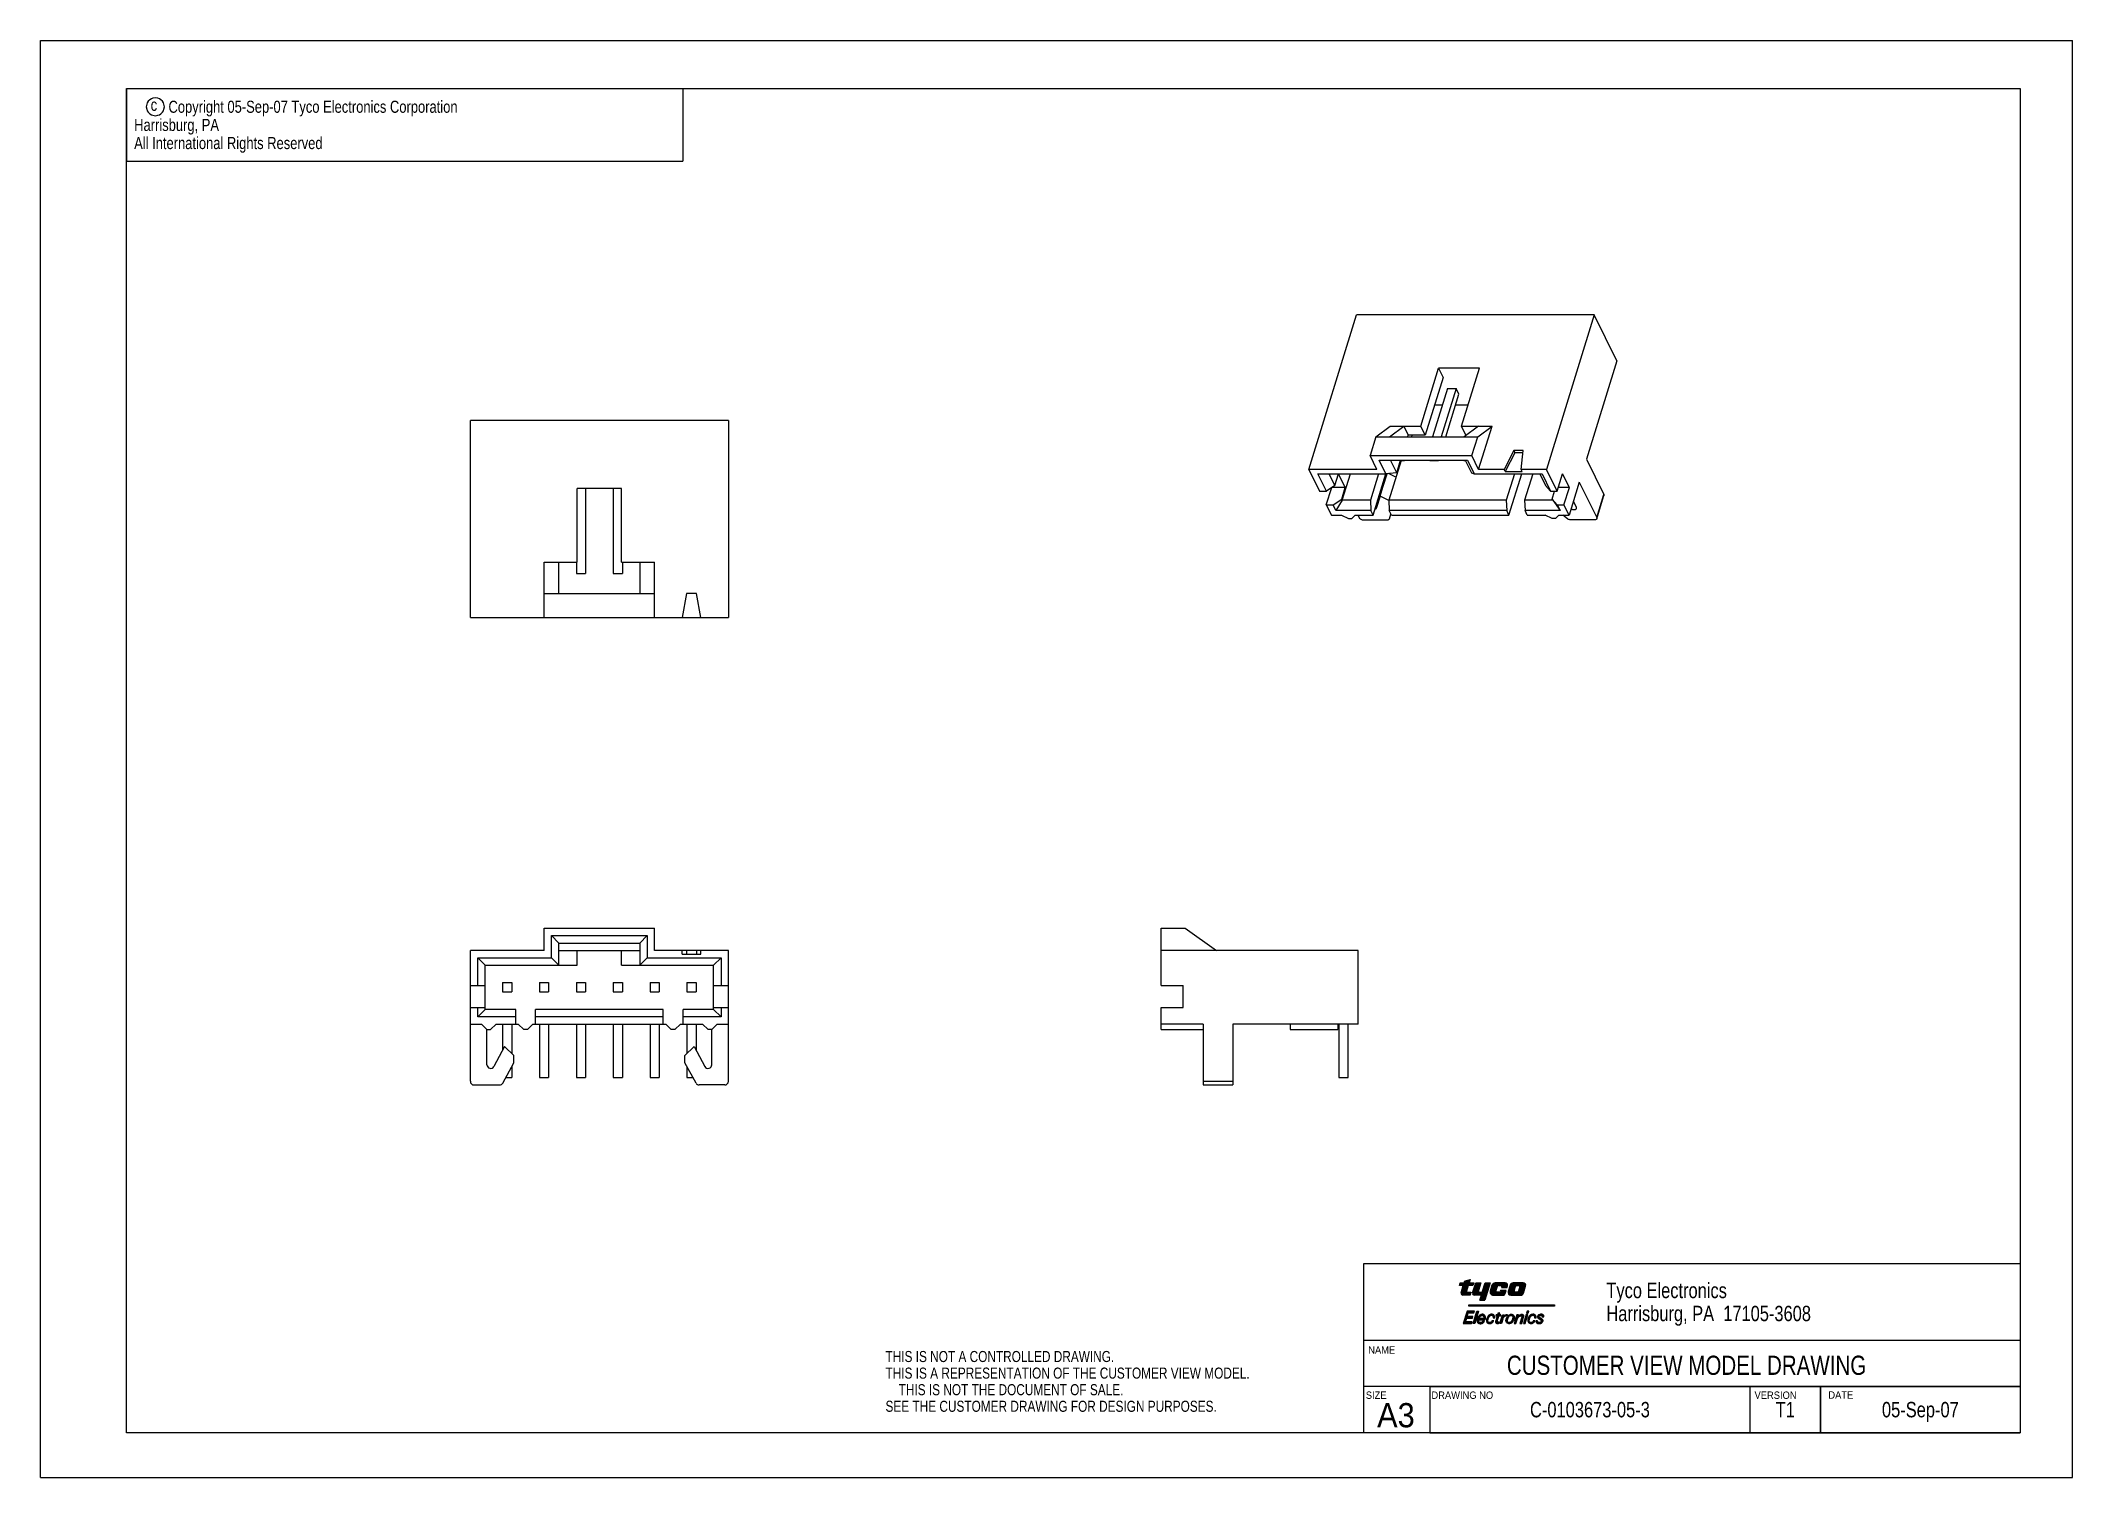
# Model space of a CAD drawing. Extents: x 0 to 420, y 0 to 297.
import ezdxf
from ezdxf.enums import TextEntityAlignment as Align

# ---------------------------------------------------------------- set-up
doc = ezdxf.new("R2010")
doc.units = 0
doc.header["$LTSCALE"] = 23.1
doc.layers.get('0').update_dxf_attribs({"linetype": 'CONTINUOUS'})
doc.layers.add('DRAFT_ENTITY', color=7, linetype='CONTINUOUS')
doc.styles.get("Standard").update_dxf_attribs({"font": 'txt', "width": 0.95})

msp = doc.modelspace()

# ---------------------------------------------------------------- texts
at = {"color": 2, "linetype": 'CONTINUOUS'}
for s, height, width, p in [('c', 2.5, 0.8, (22.75, 282.48)), ('Copyright 05-Sep-07 Tyco Electronics Corporation', 2.5, 0.8, (26.43, 282.08)), ('  All International Rights Reserved', 2.5, 0.8, (17.85, 274.58)), ('  Harrisburg, PA', 2.5, 0.8, (17.85, 278.33)), ('Tyco Electronics', 3.175, 0.8, (323.67, 37.05)), ('Harrisburg, PA  17105-3608', 3.175, 0.8, (323.67, 32.29)), ('THIS IS NOT A CONTROLLED DRAWING.', 2.286, 0.8, (174.65, 23.84)), ('NAME', 1.52, 0.95, (274.44, 25.57)), ('THIS IS A REPRESENTATION OF THE CUSTOMER VIEW MODEL.', 2.286, 0.8, (174.65, 20.41)), ('    THIS IS NOT THE DOCUMENT OF SALE.', 2.286, 0.8, (174.65, 16.98)), ('SIZE', 1.52, 0.95, (273.94, 16.23)), ('DRAWING NO', 1.52, 0.95, (287.51, 16.23)), ('VERSION', 1.52, 0.95, (354.3, 16.23)), ('DATE', 1.52, 0.95, (369.56, 16.27)), ('SEE THE CUSTOMER DRAWING FOR DESIGN PURPOSES.', 2.286, 0.8, (174.65, 13.55)), ('A3', 5, 0.95, (276.28, 10.35))]:
    msp.add_text(s, height=height, dxfattribs=dict(at, width=width)).set_placement(p)
at = {"color": 2, "linetype": 'CONTINUOUS', "width": 0.8}
for s, height, p in [('CUSTOMER VIEW MODEL DRAWING', 3.968, (340.25, 21.19)), ('C-0103673-05-3', 3.18, (320.27, 12.41)), ('T1', 3.18, (360.65, 12.41)), ('05-Sep-07', 3.18, (388.58, 12.41))]:
    msp.add_text(s, height=height, dxfattribs=at).set_placement(p, align=Align.CENTER)

# ---------------------------------------------------------------- blocks, each defined once
blk = doc.blocks.new('TYCO_ELECT_LOGO_BL0', base_point=(303.14, 36.35))
at = {"color": 2, "linetype": 'CONTINUOUS'}
for p, q in [((293.31, 39.65), (293.48, 40.2)), ((294.1, 39.64), (293.31, 39.65)), ((293.48, 40.2), (294.27, 40.2)), ((293.65, 38.17), (294.1, 39.64)), ((294.27, 40.2), (294.41, 40.65)), ((294.41, 40.65), (295.53, 40.93)), ((295.13, 39.65), (294.78, 38.49)), ((294.95, 38.26), (295.63, 38.26)), ((296.09, 39.65), (295.13, 39.65)), ((295.53, 40.93), (295.31, 40.2)), ((295.31, 40.2), (296.26, 40.2)), ((295.66, 38.26), (295.48, 37.66)), ((296.03, 38.13), (296.67, 40.2)), ((296.26, 40.2), (296.09, 39.65)), ((296.67, 40.2), (297.71, 40.2)), ((297.71, 40.2), (297.23, 38.65)), ((297.51, 38.26), (298.01, 38.26)), ((298.01, 38.26), (298.6, 40.2)), ((299.62, 40.2), (298.53, 36.64)), ((298.6, 40.2), (299.62, 40.2)), ((300.02, 39.7), (299.65, 38.51)), ((302.75, 40.2), (300.69, 40.2)), ((300.85, 38.51), (301.11, 39.35)), ((301.55, 38.26), (301.03, 38.26)), ((301.5, 39.65), (301.84, 39.65)), ((301.81, 38.64), (301.73, 38.4)), ((302.95, 38.64), (301.81, 38.64)), ((302.03, 39.39), (301.99, 39.24)), ((301.99, 39.24), (303.14, 39.24)), ((302.77, 38.02), (302.95, 38.64)), ((303.14, 39.24), (303.23, 39.55)), ((303.78, 39.75), (303.37, 38.42)), ((306.47, 40.2), (304.4, 40.2)), ((304.61, 38.54), (304.88, 39.43)), ((305.21, 38.26), (304.74, 38.26)), ((305.17, 39.65), (305.64, 39.65)), ((305.8, 39.43), (305.51, 38.48)), ((306.54, 38.09), (306.97, 39.53)), ((295.48, 37.66), (294.03, 37.66)), ((294.88, 34.36), (294.1, 31.82)), ((296.4, 34.36), (294.88, 34.36)), ((294.89, 33.26), (295.13, 34.02)), ((295.13, 34.02), (296.3, 34.02)), ((295.27, 35.37), (295.27, 35.64)), ((295.27, 35.64), (312.97, 35.64)), ((312.97, 35.37), (295.27, 35.37)), ((296.11, 31.82), (296.88, 34.35)), ((296.3, 34.02), (296.4, 34.36)), ((297.83, 37.66), (296.38, 37.66)), ((297.23, 34.36), (296.46, 31.82)), ((296.88, 34.35), (297.23, 34.36)), ((297.51, 36.64), (297.83, 37.66)), ((297.51, 36.64), (298.53, 36.64)), ((300.28, 37.66), (302.28, 37.66)), ((300.86, 33.6), (300.79, 33.36)), ((301.16, 33.6), (300.86, 33.6)), ((301.26, 33.92), (301.16, 33.6)), ((301.66, 34.04), (301.26, 33.92)), ((301.53, 33.6), (301.66, 34.04)), ((301.85, 33.6), (301.53, 33.6)), ((301.63, 31.82), (302.18, 33.6)), ((301.78, 33.36), (301.85, 33.6)), ((302.18, 33.6), (302.53, 33.6)), ((302.53, 33.6), (302.43, 33.29)), ((303.17, 33.67), (303.09, 33.38)), ((303.93, 37.66), (305.95, 37.66)), ((305.17, 33.6), (304.63, 31.82)), ((305.52, 33.6), (305.17, 33.6)), ((305.43, 33.29), (305.52, 33.6)), ((307.08, 33.66), (306.52, 31.82)), ((306.87, 31.82), (307.43, 33.66)), ((307.43, 33.66), (307.08, 33.66)), ((307.29, 34.36), (307.19, 34.03)), ((307.19, 34.03), (307.54, 34.03)), ((307.64, 34.36), (307.29, 34.36)), ((307.54, 34.03), (307.64, 34.36)), ((312.97, 35.64), (312.97, 35.37)), ((294.1, 31.82), (295.81, 31.82)), ((294.55, 32.15), (294.79, 32.92)), ((295.91, 32.15), (294.55, 32.15)), ((294.79, 32.92), (295.97, 32.92)), ((296.07, 33.26), (294.89, 33.26)), ((295.81, 31.82), (295.91, 32.15)), ((295.97, 32.92), (296.07, 33.26)), ((296.46, 31.82), (296.11, 31.82)), ((297.31, 32.55), (298.56, 32.55)), ((298.28, 32.85), (297.42, 32.85)), ((298.48, 32.32), (298.11, 32.32)), ((300.38, 32.33), (300.02, 32.33)), ((300.26, 32.96), (300.6, 32.96)), ((300.79, 32.38), (300.76, 32.29)), ((300.79, 33.36), (301.09, 33.36)), ((301.09, 33.36), (300.79, 32.38)), ((301.11, 32.24), (301.46, 33.36)), ((301.44, 31.85), (301.53, 32.13)), ((301.46, 33.36), (301.78, 33.36)), ((301.98, 31.82), (301.63, 31.82)), ((302.26, 32.73), (301.98, 31.82)), ((304.63, 31.82), (304.98, 31.82)), ((304.98, 31.82), (305.28, 32.81)), ((306.2, 33.12), (305.81, 31.82)), ((305.81, 31.82), (306.16, 31.82)), ((306.16, 31.82), (306.55, 33.1)), ((306.52, 31.82), (306.87, 31.82)), ((308.93, 32.33), (308.57, 32.33)), ((308.8, 32.96), (309.14, 32.96)), ((309.45, 32.33), (309.13, 32.33)), ((310.43, 33.2), (310.77, 33.2))]:
    blk.add_line(p, q, dxfattribs=at)
for centre, radius, start, end in [((294.03, 38.06), 0.393, 163, 270), ((294.95, 38.44), 0.176, 162.9999, 270), ((296.38, 38.02), 0.36, 162.9999, 270), ((297.51, 38.56), 0.297, 163.0001, 270.0152), ((300.28, 38.32), 0.657, 162.9997, 270), ((300.69, 39.49), 0.709, 90, 162.9997), ((301.03, 38.45), 0.189, 163, 270), ((301.5, 39.23), 0.412, 90, 163), ((301.55, 38.45), 0.189, 270, 342.9997), ((301.84, 39.45), 0.199, 343.0004, 90), ((302.28, 38.17), 0.508, 270, 343), ((302.75, 39.7), 0.502, 343.0001, 90), ((303.93, 38.25), 0.585, 162.9999, 270), ((304.4, 39.56), 0.646, 90, 162.9999), ((304.81, 38.47), 0.215, 163, 265.1213), ((305.17, 39.34), 0.303, 90, 163), ((305.21, 38.57), 0.309, 270, 342.9999), ((305.64, 39.48), 0.166, 342.9999, 90), ((305.95, 38.27), 0.608, 270, 343.0002), ((306.47, 39.68), 0.524, 343.0001, 90)]:
    blk.add_arc(centre, radius, start, end, dxfattribs=at)
for points, knots in [([(298.56, 32.55), (298.59, 32.59), (298.64, 32.69), (298.69, 32.9), (298.71, 33.17), (298.6, 33.43), (298.41, 33.62), (298.2, 33.72), (297.96, 33.72), (297.73, 33.68), (297.5, 33.54), (297.29, 33.34), (297.11, 33.08), (297.01, 32.8), (296.95, 32.53), (296.93, 32.26), (297, 32.03), (297.19, 31.86), (297.43, 31.76), (297.71, 31.76), (297.99, 31.81), (298.24, 31.95), (298.39, 32.14), (298.45, 32.26), (298.48, 32.32)], [0, 0, 0, 0, 0.023707, 0.061471, 0.113934, 0.167566, 0.206255, 0.255646, 0.290437, 0.33213, 0.378066, 0.438138, 0.487191, 0.543648, 0.597868, 0.638322, 0.683864, 0.721891, 0.772561, 0.822799, 0.868862, 0.92675, 0.967019, 1, 1, 1, 1]), ([(300.6, 32.96), (300.61, 33.03), (300.61, 33.21), (300.5, 33.47), (300.25, 33.7), (299.93, 33.76), (299.61, 33.69), (299.35, 33.52), (299.14, 33.28), (298.98, 33.01), (298.89, 32.72), (298.84, 32.41), (298.91, 32.15), (299.06, 31.94), (299.27, 31.79), (299.56, 31.76), (299.82, 31.81), (300.03, 31.94), (300.22, 32.09), (300.32, 32.22), (300.37, 32.31)], [0, 0, 0, 0, 0.039448, 0.103756, 0.163554, 0.232, 0.287763, 0.352943, 0.41225, 0.472441, 0.534907, 0.596009, 0.65155, 0.690162, 0.747585, 0.80079, 0.856554, 0.90313, 0.943689, 1, 1, 1, 1]), ([(302.43, 33.29), (302.46, 33.32), (302.54, 33.39), (302.7, 33.52), (302.91, 33.63), (303.08, 33.67), (303.17, 33.67)], [0, 0, 0, 0, 0.166475, 0.387864, 0.69091, 1, 1, 1, 1]), ([(303.75, 33.69), (303.65, 33.66), (303.47, 33.55), (303.24, 33.34), (303.07, 33.08), (302.96, 32.79), (302.91, 32.52), (302.91, 32.29), (302.98, 32.11), (303.08, 31.96), (303.26, 31.82), (303.49, 31.75), (303.77, 31.76), (304.02, 31.89), (304.26, 32.06), (304.41, 32.27), (304.53, 32.5), (304.6, 32.71), (304.66, 32.96), (304.65, 33.21), (304.55, 33.44), (304.37, 33.63), (304.18, 33.7), (303.96, 33.74), (303.84, 33.73), (303.75, 33.69)], [0, 0, 0, 0, 0.053704, 0.108758, 0.161129, 0.213633, 0.265483, 0.303952, 0.332652, 0.366599, 0.397004, 0.443807, 0.489693, 0.540009, 0.589312, 0.638815, 0.675146, 0.722363, 0.756421, 0.804371, 0.850862, 0.886404, 0.935397, 0.954039, 1, 1, 1, 1]), ([(306.55, 33.1), (306.55, 33.17), (306.62, 33.34), (306.58, 33.49), (306.5, 33.59), (306.3, 33.69), (306.02, 33.67), (305.78, 33.57), (305.59, 33.44), (305.48, 33.33), (305.43, 33.29)], [0, 0, 0, 0, 0.18884, 0.230818, 0.275213, 0.412423, 0.601453, 0.738485, 0.877247, 1, 1, 1, 1]), ([(309.14, 32.96), (309.15, 33.03), (309.15, 33.15), (309.11, 33.32), (309.01, 33.51), (308.86, 33.65), (308.59, 33.75), (308.28, 33.74), (308, 33.59), (307.79, 33.42), (307.65, 33.22), (307.53, 32.99), (307.44, 32.74), (307.39, 32.44), (307.45, 32.14), (307.64, 31.9), (307.9, 31.78), (308.18, 31.76), (308.45, 31.85), (308.71, 32.04), (308.85, 32.21), (308.92, 32.31)], [0, 0, 0, 0, 0.039479, 0.071296, 0.10436, 0.164204, 0.188207, 0.27392, 0.332407, 0.375774, 0.432128, 0.478514, 0.528249, 0.58885, 0.652897, 0.703782, 0.765247, 0.812819, 0.870061, 0.92839, 1, 1, 1, 1]), ([(310.77, 33.2), (310.77, 33.24), (310.77, 33.31), (310.74, 33.43), (310.67, 33.57), (310.5, 33.69), (310.27, 33.73), (310.01, 33.73), (309.76, 33.65), (309.55, 33.52), (309.43, 33.31), (309.44, 33.1), (309.51, 32.88), (309.72, 32.76), (309.92, 32.65), (310.16, 32.55), (310.26, 32.31), (310.15, 32.09), (309.95, 32.02), (309.74, 32.01), (309.55, 32.06), (309.46, 32.2), (309.45, 32.28), (309.45, 32.33)], [0, 0, 0, 0, 0.027697, 0.04953, 0.082435, 0.139346, 0.186871, 0.246899, 0.315641, 0.36781, 0.424232, 0.47206, 0.517577, 0.574363, 0.635976, 0.685967, 0.748896, 0.793687, 0.844373, 0.890402, 0.940679, 0.969368, 1, 1, 1, 1]), ([(298.11, 32.32), (298.09, 32.26), (298.01, 32.15), (297.85, 32.04), (297.67, 31.99), (297.51, 31.99), (297.37, 32.04), (297.29, 32.18), (297.25, 32.35), (297.28, 32.49), (297.31, 32.55)], [0, 0, 0, 0, 0.134493, 0.283866, 0.414029, 0.522971, 0.622539, 0.714657, 0.850377, 1, 1, 1, 1]), ([(297.4, 32.85), (297.42, 32.89), (297.44, 32.97), (297.48, 33.08), (297.54, 33.17), (297.61, 33.27), (297.7, 33.37), (297.84, 33.44), (297.99, 33.47), (298.19, 33.45), (298.31, 33.25), (298.33, 33.07), (298.31, 32.94), (298.29, 32.87), (298.29, 32.85)], [0, 0, 0, 0, 0.073347, 0.149806, 0.208141, 0.258321, 0.363587, 0.438596, 0.53146, 0.630317, 0.769487, 0.88189, 0.948068, 1, 1, 1, 1]), ([(300.01, 32.31), (299.96, 32.22), (299.82, 32.07), (299.52, 31.96), (299.17, 32.1), (299.16, 32.48), (299.27, 32.82), (299.4, 33.21), (299.72, 33.52), (300.18, 33.52), (300.28, 33.19), (300.26, 33.01), (300.26, 32.96)], [0, 0, 0, 0, 0.091149, 0.174172, 0.27457, 0.373127, 0.473781, 0.60495, 0.736551, 0.848957, 0.945528, 1, 1, 1, 1]), ([(300.76, 32.29), (300.76, 32.24), (300.75, 32.13), (300.77, 31.98), (300.87, 31.87), (301.02, 31.83), (301.17, 31.81), (301.31, 31.82), (301.4, 31.84), (301.44, 31.85)], [0, 0, 0, 0, 0.154734, 0.31478, 0.424604, 0.581586, 0.740835, 0.877972, 1, 1, 1, 1]), ([(301.53, 32.13), (301.47, 32.09), (301.36, 32.05), (301.22, 32.06), (301.13, 32.11), (301.1, 32.18), (301.11, 32.22), (301.11, 32.24)], [0, 0, 0, 0, 0.37922, 0.59536, 0.807018, 0.879654, 1, 1, 1, 1]), ([(303.09, 33.38), (303.08, 33.38), (303.04, 33.39), (302.95, 33.37), (302.82, 33.35), (302.68, 33.3), (302.55, 33.22), (302.43, 33.09), (302.33, 32.93), (302.28, 32.8), (302.26, 32.73)], [0, 0, 0, 0, 0.022383, 0.100624, 0.241446, 0.35091, 0.502162, 0.645991, 0.811899, 1, 1, 1, 1]), ([(304.06, 33.49), (304.02, 33.49), (303.91, 33.49), (303.69, 33.44), (303.51, 33.25), (303.41, 33.06), (303.34, 32.87), (303.28, 32.69), (303.22, 32.45), (303.22, 32.25), (303.3, 32.05), (303.54, 31.96), (303.75, 32.02), (303.91, 32.11), (304.04, 32.24), (304.13, 32.41), (304.22, 32.62), (304.29, 32.84), (304.32, 33.05), (304.31, 33.22), (304.27, 33.36), (304.18, 33.45), (304.1, 33.48), (304.06, 33.49)], [0, 0, 0, 0, 0.031176, 0.079611, 0.157867, 0.214047, 0.236798, 0.303788, 0.357643, 0.410637, 0.449311, 0.512784, 0.571695, 0.609025, 0.648453, 0.70204, 0.749626, 0.818086, 0.864698, 0.90941, 0.940911, 0.969608, 1, 1, 1, 1]), ([(305.28, 32.81), (305.3, 32.85), (305.34, 32.93), (305.42, 33.07), (305.54, 33.22), (305.74, 33.33), (305.92, 33.37), (306.09, 33.4), (306.23, 33.29), (306.23, 33.17), (306.2, 33.12)], [0, 0, 0, 0, 0.097561, 0.196541, 0.353551, 0.523107, 0.657127, 0.774524, 0.880621, 1, 1, 1, 1]), ([(308.56, 32.31), (308.51, 32.21), (308.37, 32.07), (308.1, 31.98), (307.84, 32.02), (307.71, 32.26), (307.73, 32.53), (307.8, 32.77), (307.88, 32.99), (307.98, 33.22), (308.17, 33.43), (308.42, 33.51), (308.61, 33.49), (308.76, 33.41), (308.83, 33.21), (308.81, 33.04), (308.8, 32.96)], [0, 0, 0, 0, 0.090232, 0.172419, 0.241027, 0.306871, 0.392211, 0.47198, 0.535302, 0.602044, 0.694051, 0.776136, 0.820435, 0.868083, 0.914833, 1, 1, 1, 1]), ([(309.13, 32.33), (309.12, 32.29), (309.13, 32.19), (309.17, 32.08), (309.22, 31.94), (309.35, 31.85), (309.53, 31.77), (309.75, 31.77), (309.99, 31.79), (310.23, 31.87), (310.44, 32.02), (310.55, 32.23), (310.6, 32.46), (310.49, 32.64), (310.35, 32.8), (310.17, 32.89), (309.97, 32.98), (309.77, 33.05), (309.74, 33.22), (309.76, 33.35), (309.89, 33.47), (310.06, 33.49), (310.22, 33.5), (310.35, 33.47), (310.42, 33.38), (310.43, 33.29), (310.42, 33.24), (310.43, 33.2)], [0, 0, 0, 0, 0.027067, 0.065098, 0.082589, 0.127786, 0.167618, 0.219554, 0.270026, 0.336211, 0.389046, 0.447231, 0.491824, 0.543467, 0.582185, 0.637461, 0.685175, 0.736189, 0.764605, 0.793729, 0.82729, 0.875362, 0.902359, 0.941823, 0.961544, 0.975751, 1, 1, 1, 1])]:
    blk.add_open_spline(points, degree=3, knots=knots, dxfattribs=at)
for points in [[(296.26, 40.2), (293.31, 39.65), (295.31, 40.2)], [(295.31, 40.2), (293.31, 39.65), (294.27, 40.2)], [(293.31, 39.65), (293.48, 40.2), (294.27, 40.2)], [(293.31, 39.65), (296.26, 40.2), (295.13, 39.65)], [(294.1, 39.64), (293.31, 39.65), (295.13, 39.65)], [(293.65, 38.17), (295.63, 38.26), (293.64, 37.99)], [(293.64, 37.99), (295.63, 38.26), (293.71, 37.82)], [(293.65, 38.17), (294.1, 39.64), (294.78, 38.49)], [(294.78, 38.38), (293.65, 38.17), (294.78, 38.49)], [(294.85, 38.3), (293.65, 38.17), (294.78, 38.38)], [(294.95, 38.26), (293.65, 38.17), (294.85, 38.3)], [(295.63, 38.26), (293.65, 38.17), (294.95, 38.26)], [(293.71, 37.82), (295.63, 38.26), (293.85, 37.7)], [(293.85, 37.7), (295.63, 38.26), (294.03, 37.66)], [(295.63, 38.26), (295.48, 37.66), (294.03, 37.66)], [(295.13, 39.65), (294.78, 38.49), (294.1, 39.64)], [(294.41, 40.65), (295.53, 40.93), (294.27, 40.2)], [(295.53, 40.93), (295.31, 40.2), (294.27, 40.2)], [(296.26, 40.2), (296.09, 39.65), (295.13, 39.65)], [(296.03, 38.13), (298.01, 38.26), (296.02, 37.96)], [(296.02, 37.96), (298.01, 38.26), (296.09, 37.81)], [(297.23, 38.65), (296.03, 38.13), (297.71, 40.2)], [(296.03, 38.13), (296.67, 40.2), (297.71, 40.2)], [(297.23, 38.47), (296.03, 38.13), (297.23, 38.65)], [(297.34, 38.32), (296.03, 38.13), (297.23, 38.47)], [(297.51, 38.26), (296.03, 38.13), (297.34, 38.32)], [(297.51, 38.26), (298.01, 38.26), (296.03, 38.13)], [(296.09, 37.81), (298.01, 38.26), (296.21, 37.7)], [(296.21, 37.7), (298.01, 38.26), (296.38, 37.66)], [(296.38, 37.66), (298.01, 38.26), (297.83, 37.66)], [(297.83, 37.66), (299.62, 40.2), (297.51, 36.64)], [(299.62, 40.2), (298.53, 36.64), (297.51, 36.64)], [(298.01, 38.26), (299.62, 40.2), (297.83, 37.66)], [(298.01, 38.26), (298.6, 40.2), (299.62, 40.2)], [(300.85, 38.39), (299.63, 38.27), (300.85, 38.51)], [(299.63, 38.27), (299.65, 38.51), (300.85, 38.51)], [(300.92, 38.3), (299.63, 38.27), (300.85, 38.39)], [(300.92, 38.3), (301.03, 38.26), (299.63, 38.27)], [(299.69, 38.03), (299.63, 38.27), (301.03, 38.26)], [(299.65, 38.51), (300.02, 39.7), (301.33, 39.61)], [(301.19, 39.51), (299.65, 38.51), (301.33, 39.61)], [(301.11, 39.35), (299.65, 38.51), (301.19, 39.51)], [(301.11, 39.35), (300.85, 38.51), (299.65, 38.51)], [(301.55, 38.26), (299.69, 38.03), (301.03, 38.26)], [(299.69, 38.03), (301.55, 38.26), (302.77, 38.02)], [(299.83, 37.84), (299.69, 38.03), (302.77, 38.02)], [(302.77, 38.02), (302.66, 37.84), (299.83, 37.84)], [(300.04, 37.71), (299.83, 37.84), (302.66, 37.84)], [(300.02, 39.7), (300.12, 39.9), (303.25, 39.79)], [(300.02, 39.7), (303.25, 39.79), (301.5, 39.65)], [(301.5, 39.65), (301.33, 39.61), (300.02, 39.7)], [(302.66, 37.84), (302.49, 37.71), (300.04, 37.71)], [(300.12, 39.9), (300.27, 40.06), (303.16, 40)], [(303.16, 40), (303.25, 39.79), (300.12, 39.9)], [(300.27, 40.06), (300.47, 40.17), (302.98, 40.15)], [(302.98, 40.15), (303.16, 40), (300.27, 40.06)], [(300.47, 40.17), (300.69, 40.2), (302.75, 40.2)], [(302.75, 40.2), (302.98, 40.15), (300.47, 40.17)], [(301.5, 39.65), (303.25, 39.79), (301.84, 39.65)], [(301.55, 38.26), (301.63, 38.28), (302.77, 38.02)], [(301.69, 38.33), (302.95, 38.64), (301.63, 38.28)], [(302.95, 38.64), (302.77, 38.02), (301.63, 38.28)], [(301.73, 38.4), (302.95, 38.64), (301.69, 38.33)], [(301.73, 38.4), (301.81, 38.64), (302.95, 38.64)], [(301.84, 39.65), (303.25, 39.79), (301.96, 39.61)], [(303.25, 39.79), (303.23, 39.55), (301.96, 39.61)], [(302.03, 39.51), (301.96, 39.61), (303.23, 39.55)], [(302.03, 39.39), (303.23, 39.55), (301.99, 39.24)], [(303.23, 39.55), (303.14, 39.24), (301.99, 39.24)], [(302.03, 39.51), (303.23, 39.55), (302.03, 39.39)], [(303.35, 38.2), (303.37, 38.42), (304.61, 38.41)], [(304.68, 38.31), (303.35, 38.2), (304.61, 38.41)], [(304.74, 38.26), (303.35, 38.2), (304.68, 38.31)], [(305.21, 38.26), (303.35, 38.2), (304.74, 38.26)], [(303.35, 38.2), (305.21, 38.26), (306.54, 38.09)], [(303.41, 37.99), (303.35, 38.2), (306.54, 38.09)], [(303.37, 38.42), (303.78, 39.75), (305.05, 39.62)], [(304.94, 39.54), (303.37, 38.42), (305.05, 39.62)], [(304.88, 39.43), (303.37, 38.42), (304.94, 39.54)], [(304.61, 38.54), (303.37, 38.42), (304.88, 39.43)], [(304.61, 38.54), (304.61, 38.41), (303.37, 38.42)], [(306.54, 38.09), (306.41, 37.87), (303.41, 37.99)], [(303.54, 37.82), (303.41, 37.99), (306.41, 37.87)], [(306.41, 37.87), (306.21, 37.72), (303.54, 37.82)], [(303.72, 37.7), (303.54, 37.82), (306.21, 37.72)], [(303.78, 39.75), (303.91, 39.98), (306.99, 39.77)], [(303.78, 39.75), (306.99, 39.77), (305.17, 39.65)], [(305.17, 39.65), (305.05, 39.62), (303.78, 39.75)], [(303.91, 39.98), (304.13, 40.15), (306.89, 39.99)], [(306.89, 39.99), (306.99, 39.77), (303.91, 39.98)], [(306.71, 40.15), (304.13, 40.15), (306.47, 40.2)], [(304.13, 40.15), (304.4, 40.2), (306.47, 40.2)], [(306.71, 40.15), (306.89, 39.99), (304.13, 40.15)], [(305.17, 39.65), (306.99, 39.77), (305.64, 39.65)], [(305.21, 38.26), (305.34, 38.29), (306.54, 38.09)], [(305.34, 38.29), (305.44, 38.37), (306.54, 38.09)], [(305.51, 38.48), (306.97, 39.53), (305.44, 38.37)], [(306.97, 39.53), (306.54, 38.09), (305.44, 38.37)], [(305.8, 39.43), (306.97, 39.53), (305.51, 38.48)], [(305.64, 39.65), (306.99, 39.77), (305.73, 39.61)], [(305.73, 39.61), (306.99, 39.77), (305.79, 39.53)], [(306.99, 39.77), (306.97, 39.53), (305.79, 39.53)], [(305.8, 39.43), (305.79, 39.53), (306.97, 39.53)], [(294.1, 31.82), (294.88, 34.36), (295.13, 34.02)], [(294.89, 33.26), (294.1, 31.82), (295.13, 34.02)], [(296.4, 34.36), (295.13, 34.02), (294.88, 34.36)], [(296.4, 34.36), (296.3, 34.02), (295.13, 34.02)], [(312.97, 35.37), (295.27, 35.37), (312.97, 35.64)], [(295.27, 35.37), (295.27, 35.64), (312.97, 35.64)], [(296.88, 34.35), (297.23, 34.36), (296.11, 31.82)], [(297.23, 34.36), (296.46, 31.82), (296.11, 31.82)], [(297.59, 33.59), (297.82, 33.69), (298.32, 33.66)], [(298.32, 33.66), (298.52, 33.51), (297.59, 33.59)], [(298.07, 33.72), (298.32, 33.66), (297.82, 33.69)], [(299.43, 33.56), (299.68, 33.69), (300.23, 33.67)], [(299.43, 33.56), (300.23, 33.67), (299.99, 33.5)], [(299.96, 33.74), (300.23, 33.67), (299.68, 33.69)], [(300.23, 33.67), (300.45, 33.5), (299.99, 33.5)], [(300.28, 37.66), (300.04, 37.71), (302.49, 37.71)], [(302.49, 37.71), (302.28, 37.66), (300.28, 37.66)], [(301.85, 33.6), (300.79, 33.36), (301.53, 33.6)], [(301.53, 33.6), (300.79, 33.36), (301.16, 33.6)], [(300.79, 33.36), (300.86, 33.6), (301.16, 33.6)], [(300.79, 33.36), (301.85, 33.6), (301.09, 33.36)], [(301.85, 33.6), (301.78, 33.36), (301.09, 33.36)], [(301.26, 33.92), (301.66, 34.04), (301.16, 33.6)], [(301.66, 34.04), (301.53, 33.6), (301.16, 33.6)], [(302.43, 33.29), (301.63, 31.82), (302.53, 33.6)], [(301.63, 31.82), (302.18, 33.6), (302.53, 33.6)], [(302.77, 33.55), (303.17, 33.67), (302.59, 33.43)], [(303.17, 33.67), (303.09, 33.38), (302.59, 33.43)], [(302.96, 33.63), (303.17, 33.67), (302.77, 33.55)], [(303.53, 33.58), (303.75, 33.69), (304.24, 33.67)], [(304.24, 33.67), (304.45, 33.54), (303.53, 33.58)], [(303.72, 37.7), (306.21, 37.72), (303.93, 37.66)], [(304, 33.73), (304.24, 33.67), (303.75, 33.69)], [(306.21, 37.72), (305.95, 37.66), (303.93, 37.66)], [(304.63, 31.82), (305.17, 33.6), (305.43, 33.29)], [(305.52, 33.6), (305.43, 33.29), (305.17, 33.6)], [(305.96, 33.64), (306.39, 33.64), (305.76, 33.55)], [(306.39, 33.64), (306.56, 33.51), (305.76, 33.55)], [(305.96, 33.64), (306.17, 33.67), (306.39, 33.64)], [(306.52, 31.82), (307.08, 33.66), (307.43, 33.66)], [(307.43, 33.66), (306.87, 31.82), (306.52, 31.82)], [(307.19, 34.03), (307.29, 34.36), (307.64, 34.36)], [(307.64, 34.36), (307.54, 34.03), (307.19, 34.03)], [(307.84, 33.45), (308.06, 33.61), (308.49, 33.5)], [(308.06, 33.61), (308.3, 33.72), (308.82, 33.65)], [(308.06, 33.61), (308.82, 33.65), (308.49, 33.5)], [(308.57, 33.73), (308.82, 33.65), (308.3, 33.72)], [(308.82, 33.65), (309.02, 33.47), (308.49, 33.5)], [(309.87, 33.68), (310.47, 33.69), (309.68, 33.6)], [(310.47, 33.69), (310.64, 33.58), (309.68, 33.6)], [(309.87, 33.68), (310.07, 33.72), (310.47, 33.69)], [(310.27, 33.72), (310.47, 33.69), (310.07, 33.72)], [(294.79, 32.92), (294.1, 31.82), (294.89, 33.26)], [(294.55, 32.15), (294.1, 31.82), (294.79, 32.92)], [(294.55, 32.15), (295.91, 32.15), (294.1, 31.82)], [(295.91, 32.15), (295.81, 31.82), (294.1, 31.82)], [(295.97, 32.92), (294.79, 32.92), (296.07, 33.26)], [(296.07, 33.26), (294.79, 32.92), (294.89, 33.26)], [(296.94, 32.28), (296.96, 32.54), (297.27, 32.38)], [(297.27, 32.38), (297.29, 32.21), (296.94, 32.28)], [(297.02, 32.04), (296.94, 32.28), (297.29, 32.21)], [(296.96, 32.54), (297.01, 32.79), (297.31, 32.55)], [(297.31, 32.55), (297.27, 32.38), (296.96, 32.54)], [(297.01, 32.79), (297.1, 33.02), (297.45, 32.98)], [(297.42, 32.85), (297.01, 32.79), (297.45, 32.98)], [(298.66, 32.79), (297.01, 32.79), (298.28, 32.85)], [(298.28, 32.85), (297.01, 32.79), (297.42, 32.85)], [(298.66, 32.79), (298.56, 32.55), (297.01, 32.79)], [(298.56, 32.55), (297.31, 32.55), (297.01, 32.79)], [(297.38, 32.06), (297.02, 32.04), (297.29, 32.21)], [(297.38, 32.06), (297.54, 31.99), (297.02, 32.04)], [(297.2, 31.87), (297.02, 32.04), (297.54, 31.99)], [(297.5, 33.12), (297.1, 33.02), (297.58, 33.24)], [(297.1, 33.02), (297.23, 33.24), (297.58, 33.24)], [(297.5, 33.12), (297.45, 32.98), (297.1, 33.02)], [(298.17, 31.92), (297.2, 31.87), (297.54, 31.99)], [(298.17, 31.92), (297.94, 31.81), (297.2, 31.87)], [(297.44, 31.78), (297.2, 31.87), (297.94, 31.81)], [(297.23, 33.24), (297.39, 33.43), (297.8, 33.42)], [(297.68, 33.34), (297.23, 33.24), (297.8, 33.42)], [(297.68, 33.34), (297.58, 33.24), (297.23, 33.24)], [(297.39, 33.43), (297.59, 33.59), (298.52, 33.51)], [(297.93, 33.46), (297.39, 33.43), (298.52, 33.51)], [(297.93, 33.46), (297.8, 33.42), (297.39, 33.43)], [(297.94, 31.81), (297.69, 31.76), (297.44, 31.78)], [(297.54, 31.99), (297.71, 32), (298.17, 31.92)], [(297.88, 32.06), (298.35, 32.1), (297.71, 32)], [(298.35, 32.1), (298.17, 31.92), (297.71, 32)], [(297.88, 32.06), (298.02, 32.17), (298.35, 32.1)], [(297.93, 33.46), (298.52, 33.51), (298.08, 33.45)], [(298.02, 32.17), (298.11, 32.32), (298.48, 32.32)], [(298.48, 32.32), (298.35, 32.1), (298.02, 32.17)], [(298.08, 33.45), (298.52, 33.51), (298.21, 33.39)], [(298.52, 33.51), (298.65, 33.29), (298.21, 33.39)], [(298.29, 33.27), (298.21, 33.39), (298.65, 33.29)], [(298.32, 32.99), (298.69, 33.04), (298.28, 32.85)], [(298.69, 33.04), (298.66, 32.79), (298.28, 32.85)], [(298.29, 33.27), (298.65, 33.29), (298.32, 33.13)], [(298.65, 33.29), (298.69, 33.04), (298.32, 33.13)], [(298.32, 32.99), (298.32, 33.13), (298.69, 33.04)], [(298.87, 32.33), (298.88, 32.61), (299.2, 32.55)], [(299.2, 32.55), (299.19, 32.21), (298.87, 32.33)], [(298.97, 32.06), (298.87, 32.33), (299.19, 32.21)], [(298.88, 32.61), (298.95, 32.88), (299.29, 32.87)], [(299.29, 32.87), (299.2, 32.55), (298.88, 32.61)], [(299.06, 33.14), (299.42, 33.18), (298.95, 32.88)], [(299.42, 33.18), (299.29, 32.87), (298.95, 32.88)], [(299.19, 32.21), (299.44, 32.01), (298.97, 32.06)], [(299.17, 31.87), (298.97, 32.06), (299.44, 32.01)], [(299.06, 33.14), (299.22, 33.37), (299.42, 33.18)], [(299.98, 31.91), (299.17, 31.87), (299.44, 32.01)], [(299.98, 31.91), (299.72, 31.8), (299.17, 31.87)], [(299.44, 31.78), (299.17, 31.87), (299.72, 31.8)], [(299.22, 33.37), (299.43, 33.56), (299.99, 33.5)], [(299.65, 33.42), (299.22, 33.37), (299.99, 33.5)], [(299.65, 33.42), (299.42, 33.18), (299.22, 33.37)], [(299.77, 32.07), (300.2, 32.08), (299.44, 32.01)], [(300.2, 32.08), (299.98, 31.91), (299.44, 32.01)], [(299.77, 32.07), (300.01, 32.31), (300.2, 32.08)], [(300.23, 33.3), (299.99, 33.5), (300.45, 33.5)], [(300.37, 32.31), (300.2, 32.08), (300.01, 32.31)], [(300.45, 33.5), (300.58, 33.24), (300.23, 33.3)], [(300.26, 32.96), (300.23, 33.3), (300.58, 33.24)], [(300.58, 33.24), (300.6, 32.96), (300.26, 32.96)], [(300.75, 32.15), (300.76, 32.29), (301.11, 32.24)], [(301.11, 32.24), (301.13, 32.14), (300.75, 32.15)], [(300.78, 32), (300.75, 32.15), (301.13, 32.14)], [(300.79, 32.38), (301.46, 33.36), (300.76, 32.29)], [(301.46, 33.36), (301.11, 32.24), (300.76, 32.29)], [(301.21, 32.07), (300.78, 32), (301.13, 32.14)], [(301.32, 32.06), (300.78, 32), (301.21, 32.07)], [(300.78, 32), (301.32, 32.06), (300.87, 31.89)], [(300.79, 32.38), (301.09, 33.36), (301.46, 33.36)], [(301.32, 32.06), (301.43, 32.08), (300.87, 31.89)], [(300.87, 31.89), (301.43, 32.08), (301.44, 31.85)], [(301.01, 31.84), (300.87, 31.89), (301.44, 31.85)], [(301.44, 31.85), (301.3, 31.82), (301.01, 31.84)], [(301.15, 31.82), (301.01, 31.84), (301.3, 31.82)], [(301.78, 33.36), (301.46, 33.36), (301.09, 33.36)], [(301.53, 32.13), (301.44, 31.85), (301.43, 32.08)], [(302.38, 32.99), (301.63, 31.82), (302.43, 33.29)], [(302.31, 32.87), (301.63, 31.82), (302.38, 32.99)], [(302.26, 32.73), (301.63, 31.82), (302.31, 32.87)], [(302.26, 32.73), (301.98, 31.82), (301.63, 31.82)], [(302.46, 33.11), (302.38, 32.99), (302.43, 33.29)], [(302.43, 33.29), (302.59, 33.43), (302.94, 33.37)], [(302.81, 33.34), (302.43, 33.29), (302.94, 33.37)], [(302.67, 33.29), (302.43, 33.29), (302.81, 33.34)], [(302.67, 33.29), (302.56, 33.21), (302.43, 33.29)], [(302.56, 33.21), (302.46, 33.11), (302.43, 33.29)], [(303.09, 33.38), (302.94, 33.37), (302.59, 33.43)], [(302.92, 32.52), (302.97, 32.77), (303.3, 32.74)], [(303.25, 32.55), (302.92, 32.52), (303.3, 32.74)], [(303.25, 32.55), (303.22, 32.36), (302.92, 32.52)], [(302.93, 32.27), (302.92, 32.52), (303.22, 32.36)], [(303.22, 32.36), (303.26, 32.16), (302.93, 32.27)], [(303.03, 32.04), (302.93, 32.27), (303.26, 32.16)], [(302.97, 32.77), (303.05, 33.01), (303.36, 32.92)], [(303.36, 32.92), (303.3, 32.74), (302.97, 32.77)], [(303.26, 32.16), (303.39, 32.02), (303.03, 32.04)], [(303.21, 31.87), (303.03, 32.04), (303.39, 32.02)], [(303.05, 33.01), (303.17, 33.23), (303.44, 33.1)], [(303.44, 33.1), (303.36, 32.92), (303.05, 33.01)], [(303.17, 33.23), (303.33, 33.42), (303.68, 33.4)], [(303.54, 33.27), (303.17, 33.23), (303.68, 33.4)], [(303.54, 33.27), (303.44, 33.1), (303.17, 33.23)], [(303.59, 31.99), (303.21, 31.87), (303.39, 32.02)], [(304.14, 31.98), (303.21, 31.87), (303.59, 31.99)], [(304.14, 31.98), (303.93, 31.84), (303.21, 31.87)], [(303.44, 31.77), (303.21, 31.87), (303.93, 31.84)], [(303.33, 33.42), (303.53, 33.58), (303.86, 33.48)], [(303.86, 33.48), (303.68, 33.4), (303.33, 33.42)], [(303.93, 31.84), (303.69, 31.76), (303.44, 31.77)], [(304.45, 33.54), (303.86, 33.48), (303.53, 33.58)], [(303.77, 32.04), (304.32, 32.15), (303.59, 31.99)], [(304.32, 32.15), (304.14, 31.98), (303.59, 31.99)], [(303.94, 32.14), (304.32, 32.15), (303.77, 32.04)], [(304.06, 33.49), (303.86, 33.48), (304.45, 33.54)], [(303.94, 32.14), (304.06, 32.29), (304.32, 32.15)], [(304.06, 33.49), (304.45, 33.54), (304.23, 33.4)], [(304.06, 32.29), (304.15, 32.47), (304.46, 32.36)], [(304.46, 32.36), (304.32, 32.15), (304.06, 32.29)], [(304.15, 32.47), (304.23, 32.65), (304.56, 32.59)], [(304.56, 32.59), (304.46, 32.36), (304.15, 32.47)], [(304.45, 33.54), (304.6, 33.33), (304.23, 33.4)], [(304.31, 33.22), (304.23, 33.4), (304.6, 33.33)], [(304.28, 32.83), (304.63, 32.83), (304.23, 32.65)], [(304.63, 32.83), (304.56, 32.59), (304.23, 32.65)], [(304.28, 32.83), (304.31, 33.03), (304.63, 32.83)], [(304.6, 33.33), (304.65, 33.08), (304.31, 33.22)], [(304.31, 33.03), (304.31, 33.22), (304.65, 33.08)], [(304.65, 33.08), (304.63, 32.83), (304.31, 33.03)], [(305.36, 32.96), (304.63, 31.82), (305.43, 33.29)], [(305.28, 32.81), (304.63, 31.82), (305.36, 32.96)], [(305.28, 32.81), (304.98, 31.82), (304.63, 31.82)], [(305.45, 33.11), (305.36, 32.96), (305.43, 33.29)], [(305.43, 33.29), (305.59, 33.43), (305.89, 33.36)], [(305.72, 33.31), (305.43, 33.29), (305.89, 33.36)], [(305.72, 33.31), (305.57, 33.23), (305.43, 33.29)], [(305.57, 33.23), (305.45, 33.11), (305.43, 33.29)], [(305.59, 33.43), (305.76, 33.55), (306.56, 33.51)], [(305.59, 33.43), (306.56, 33.51), (306.06, 33.38)], [(306.06, 33.38), (305.89, 33.36), (305.59, 33.43)], [(305.81, 31.82), (306.2, 33.12), (306.55, 33.1)], [(306.55, 33.1), (306.16, 31.82), (305.81, 31.82)], [(306.56, 33.51), (306.59, 33.3), (306.06, 33.38)], [(306.2, 33.29), (306.06, 33.38), (306.59, 33.3)], [(306.2, 33.29), (306.59, 33.3), (306.2, 33.12)], [(306.59, 33.3), (306.55, 33.1), (306.2, 33.12)], [(307.41, 32.5), (307.46, 32.76), (307.77, 32.65)], [(307.77, 32.65), (307.73, 32.41), (307.41, 32.5)], [(307.44, 32.23), (307.41, 32.5), (307.73, 32.41)], [(307.73, 32.41), (307.76, 32.17), (307.44, 32.23)], [(307.57, 32), (307.44, 32.23), (307.76, 32.17)], [(307.46, 32.76), (307.54, 33.01), (307.84, 32.88)], [(307.84, 32.88), (307.77, 32.65), (307.46, 32.76)], [(307.54, 33.01), (307.67, 33.25), (307.93, 33.1)], [(307.93, 33.1), (307.84, 32.88), (307.54, 33.01)], [(307.94, 32.01), (307.57, 32), (307.76, 32.17)], [(307.94, 32.01), (308.18, 32.02), (307.57, 32)], [(307.57, 32), (308.18, 32.02), (308.55, 31.92)], [(307.79, 31.84), (307.57, 32), (308.55, 31.92)], [(308.06, 33.3), (307.67, 33.25), (308.26, 33.45)], [(307.67, 33.25), (307.84, 33.45), (308.26, 33.45)], [(308.06, 33.3), (307.93, 33.1), (307.67, 33.25)], [(308.55, 31.92), (308.31, 31.81), (307.79, 31.84)], [(308.05, 31.77), (307.79, 31.84), (308.31, 31.81)], [(308.49, 33.5), (308.26, 33.45), (307.84, 33.45)], [(308.18, 32.02), (308.4, 32.12), (308.75, 32.1)], [(308.75, 32.1), (308.55, 31.92), (308.18, 32.02)], [(308.56, 32.31), (308.92, 32.31), (308.4, 32.12)], [(308.92, 32.31), (308.75, 32.1), (308.4, 32.12)], [(308.72, 33.42), (308.49, 33.5), (309.02, 33.47)], [(309.02, 33.47), (309.13, 33.23), (308.72, 33.42)], [(308.81, 33.2), (308.72, 33.42), (309.13, 33.23)], [(308.81, 33.2), (309.13, 33.23), (308.8, 32.96)], [(309.13, 33.23), (309.14, 32.96), (308.8, 32.96)], [(309.14, 32.15), (309.13, 32.33), (309.45, 32.33)], [(309.45, 32.33), (309.51, 32.13), (309.14, 32.15)], [(309.2, 31.99), (309.14, 32.15), (309.51, 32.13)], [(309.68, 32.03), (309.2, 31.99), (309.51, 32.13)], [(309.89, 32.02), (309.2, 31.99), (309.68, 32.03)], [(309.2, 31.99), (309.89, 32.02), (310.33, 31.95)], [(309.33, 31.87), (309.2, 31.99), (310.33, 31.95)], [(310.33, 31.95), (310.17, 31.86), (309.33, 31.87)], [(309.49, 31.8), (309.33, 31.87), (310.17, 31.86)], [(309.44, 33.28), (309.52, 33.47), (309.93, 33.46)], [(309.79, 33.36), (309.44, 33.28), (309.93, 33.46)], [(309.79, 33.36), (309.75, 33.2), (309.44, 33.28)], [(309.45, 33.08), (309.44, 33.28), (309.75, 33.2)], [(309.75, 33.2), (309.83, 33.05), (309.45, 33.08)], [(309.53, 32.89), (309.45, 33.08), (309.83, 33.05)], [(310.01, 31.8), (309.49, 31.8), (310.17, 31.86)], [(310.01, 31.8), (309.84, 31.78), (309.49, 31.8)], [(309.66, 31.77), (309.49, 31.8), (309.84, 31.78)], [(309.52, 33.47), (309.68, 33.6), (310.64, 33.58)], [(310.11, 33.49), (309.52, 33.47), (310.64, 33.58)], [(310.11, 33.49), (309.93, 33.46), (309.52, 33.47)], [(309.99, 32.97), (309.53, 32.89), (309.83, 33.05)], [(310.15, 32.9), (309.53, 32.89), (309.99, 32.97)], [(310.15, 32.9), (310.3, 32.82), (309.53, 32.89)], [(309.7, 32.77), (309.53, 32.89), (310.3, 32.82)], [(310.3, 32.82), (310.43, 32.7), (309.7, 32.77)], [(309.88, 32.68), (309.7, 32.77), (310.43, 32.7)], [(309.88, 32.68), (310.43, 32.7), (310.06, 32.59)], [(309.89, 32.02), (310.08, 32.08), (310.45, 32.07)], [(310.45, 32.07), (310.33, 31.95), (309.89, 32.02)], [(310.43, 32.7), (310.54, 32.56), (310.06, 32.59)], [(310.2, 32.44), (310.06, 32.59), (310.54, 32.56)], [(310.08, 32.08), (310.21, 32.23), (310.53, 32.22)], [(310.53, 32.22), (310.45, 32.07), (310.08, 32.08)], [(310.11, 33.49), (310.64, 33.58), (310.28, 33.48)], [(310.54, 32.56), (310.58, 32.39), (310.2, 32.44)], [(310.21, 32.23), (310.2, 32.44), (310.58, 32.39)], [(310.58, 32.39), (310.53, 32.22), (310.21, 32.23)], [(310.64, 33.58), (310.75, 33.41), (310.28, 33.48)], [(310.42, 33.38), (310.28, 33.48), (310.75, 33.41)], [(310.75, 33.41), (310.77, 33.2), (310.42, 33.38)], [(310.43, 33.2), (310.42, 33.38), (310.77, 33.2)]]:
    blk.add_solid(points, dxfattribs=at)

# ---------------------------------------------------------------- linework, layer by layer
at = {"color": 7, "linetype": 'CONTINUOUS'}
for p, q in [((0, 0), (0, 297)), ((0, 297), (420, 297)), ((420, 0), (420, 297)), ((17.78, 9.23), (17.78, 287.08)), ((17.78, 287.08), (409.21, 287.08)), ((409.21, 287.08), (409.21, 9.23)), ((262.18, 208.37), (272.05, 240.31)), ((321.17, 240.31), (272.05, 240.31)), ((321.17, 240.31), (311.31, 208.37)), ((325.82, 230.83), (321.17, 240.31)), ((285.3, 217.33), (288.99, 229.26)), ((289.92, 227.37), (286.23, 215.43)), ((288.99, 229.26), (289.92, 227.37)), ((297.41, 229.26), (288.99, 229.26)), ((293.72, 217.33), (297.41, 229.26)), ((325.82, 230.83), (319.54, 210.51)), ((290.84, 225.12), (287.75, 215.09)), ((292.6, 225.12), (289.5, 215.09)), ((290.45, 215.09), (293.18, 223.94)), ((290.84, 225.12), (292.6, 225.12)), ((293.18, 223.94), (292.6, 225.12)), ((88.83, 177.73), (88.83, 218.5)), ((142.17, 218.5), (88.83, 218.5)), ((142.17, 218.5), (142.17, 177.73)), ((288.16, 221.69), (289.78, 221.69)), ((292.49, 221.69), (295.07, 221.69)), ((276.02, 215.09), (274.82, 211.21)), ((276.02, 215.09), (278.98, 217.33)), ((276.02, 215.09), (297.07, 215.09)), ((278.83, 215.09), (281.79, 217.33)), ((278.98, 217.33), (285.3, 217.33)), ((281.79, 217.33), (282.72, 215.43)), ((282.61, 215.09), (282.72, 215.43)), ((286.23, 215.43), (282.72, 215.43)), ((283.43, 215.09), (283.53, 215.43)), ((286.23, 215.43), (285.3, 217.33)), ((293.72, 217.33), (300.04, 217.33)), ((294.65, 215.43), (293.72, 217.33)), ((297.23, 217.33), (294.27, 215.09)), ((294.71, 215.43), (294.65, 215.43)), ((295.87, 211.21), (297.07, 215.09)), ((297.07, 215.09), (300.04, 217.33)), ((297.27, 208.37), (300.04, 217.33)), ((276.21, 208.37), (274.82, 211.21)), ((274.82, 211.21), (295.87, 211.21)), ((278.08, 207.43), (276.69, 210.27)), ((276.69, 210.27), (294.94, 210.27)), ((281.23, 210.21), (278.69, 201.99)), ((280.32, 207.67), (279.05, 210.27)), ((280.32, 207.67), (281.12, 210.27)), ((281.1, 210.21), (281.92, 210.21)), ((281.89, 210.27), (281.92, 210.21)), ((281.92, 210.21), (281.94, 210.27)), ((287.15, 210.27), (287.18, 210.21)), ((287.18, 210.21), (288.94, 210.21)), ((288.91, 210.27), (288.94, 210.21)), ((288.94, 210.21), (288.96, 210.27)), ((294.17, 210.27), (294.2, 210.21)), ((294.2, 210.21), (294.52, 210.21)), ((294.49, 210.27), (295.76, 207.67)), ((294.94, 210.27), (296.33, 207.43)), ((297.27, 208.37), (295.87, 211.21)), ((304.54, 212.25), (302.53, 208.37)), ((304.77, 211.78), (302.77, 207.9)), ((306.44, 212.25), (304.54, 212.25)), ((304.54, 212.25), (304.77, 211.78)), ((306.39, 211.78), (304.77, 211.78)), ((306.04, 208.37), (306.44, 212.25)), ((319.54, 210.51), (323.15, 203.17)), ((262.18, 208.37), (264.38, 203.87)), ((276.21, 208.37), (262.18, 208.37)), ((265.79, 203.87), (264.05, 207.43)), ((264.05, 207.43), (278.08, 207.43)), ((267.56, 205.07), (266.4, 207.43)), ((267.56, 205.07), (268.29, 207.43)), ((269.69, 204.61), (268.31, 207.43)), ((269.07, 201.99), (270.75, 207.43)), ((276.58, 207.43), (274.9, 201.99)), ((275.46, 198.9), (278.09, 207.42)), ((276.88, 202.84), (278.31, 207.45)), ((278.28, 207.36), (277.56, 205.07)), ((280.32, 207.67), (278.08, 207.43)), ((280.15, 206.74), (278.63, 207.49)), ((295.76, 207.67), (296.33, 207.43)), ((296.33, 207.43), (310.37, 207.43)), ((302.53, 208.37), (297.27, 208.37)), ((302.77, 207.9), (302.53, 208.37)), ((302.77, 207.9), (306.27, 207.9)), ((304.65, 207.43), (302.97, 201.99)), ((303.53, 198.9), (306.17, 207.43)), ((311.31, 208.37), (306.04, 208.37)), ((306.27, 207.9), (306.04, 208.37)), ((308.44, 207.43), (306.76, 201.99)), ((309.92, 207.43), (311.08, 205.07)), ((310.37, 207.43), (312.11, 203.87)), ((313.51, 203.87), (311.31, 208.37)), ((313.51, 203.87), (314.62, 207.45)), ((316.02, 204.61), (314.62, 207.45)), ((110.93, 189.16), (110.93, 204.4)), ((120.07, 204.4), (110.93, 204.4)), ((112.64, 204.4), (112.64, 186.87)), ((118.36, 204.4), (118.36, 186.87)), ((120.07, 189.16), (120.07, 204.4)), ((264.38, 203.87), (265.79, 203.87)), ((265.78, 201.03), (266.89, 204.61)), ((267.56, 205.07), (265.79, 203.87)), ((269.69, 204.61), (266.89, 204.61)), ((267.18, 201.03), (268.96, 202.22)), ((269.07, 201.99), (267.76, 199.85)), ((268.96, 202.22), (269.69, 204.61)), ((269.07, 201.99), (268.96, 202.22)), ((274.9, 201.99), (269.07, 201.99)), ((274.9, 201.99), (274.99, 199.85)), ((276.08, 200.3), (277.56, 205.07)), ((276.88, 202.84), (276.08, 200.3)), ((278.69, 201.96), (276.88, 202.84)), ((278.69, 201.99), (278.78, 199.85)), ((302.97, 201.99), (278.69, 201.99)), ((302.97, 201.99), (303.07, 199.85)), ((312.59, 201.99), (306.76, 201.99)), ((306.76, 201.99), (306.86, 199.85)), ((312.11, 203.87), (311.08, 205.07)), ((312.11, 203.87), (313.51, 203.87)), ((312.47, 202.22), (312.98, 203.87)), ((312.47, 202.22), (313.51, 201.03)), ((312.47, 202.22), (312.59, 201.99)), ((312.59, 201.99), (314.09, 199.85)), ((316.02, 204.61), (313.74, 204.61)), ((314.91, 201.03), (316.02, 204.61)), ((318.07, 205.73), (315.95, 198.9)), ((317.47, 200.52), (316.85, 201.78)), ((318.07, 205.73), (321.67, 198.39)), ((321.67, 198.39), (323.15, 203.17)), ((321.7, 198.17), (323.17, 202.94)), ((265.78, 201.03), (266.83, 198.9)), ((265.78, 201.03), (267.18, 201.03)), ((266.83, 198.9), (268.93, 198.9)), ((267.76, 199.85), (267.18, 201.03)), ((274.99, 199.85), (267.76, 199.85)), ((268.93, 198.9), (270.33, 198.19)), ((270.33, 198.19), (271.03, 198.19)), ((271.03, 198.19), (271.74, 198.9)), ((271.74, 198.9), (275.46, 198.9)), ((272.29, 198.9), (272.54, 198.39)), ((273.47, 197.92), (278.32, 197.92)), ((275.46, 198.9), (274.99, 199.85)), ((279.25, 198.9), (278.78, 199.85)), ((303.07, 199.85), (278.78, 199.85)), ((278.81, 198.16), (279.13, 199.14)), ((279.25, 198.9), (303.53, 198.9)), ((303.53, 198.9), (303.07, 199.85)), ((314.09, 199.85), (306.86, 199.85)), ((307.32, 198.9), (306.86, 199.85)), ((307.32, 198.9), (311.04, 198.9)), ((312.44, 198.19), (311.04, 198.9)), ((313.15, 198.19), (312.44, 198.19)), ((313.85, 198.9), (313.15, 198.19)), ((313.51, 201.03), (314.91, 201.03)), ((313.51, 201.03), (314.09, 199.85)), ((313.85, 198.9), (315.95, 198.9)), ((315.62, 198.16), (314.66, 198.9)), ((315.95, 198.9), (314.91, 201.03)), ((321.2, 197.92), (316.36, 197.92)), ((104.07, 177.73), (104.07, 189.16)), ((104.07, 189.16), (110.93, 189.16)), ((107.12, 182.68), (107.12, 189.16)), ((110.74, 189.16), (110.74, 186.87)), ((120.07, 189.16), (126.93, 189.16)), ((120.26, 189.16), (120.26, 186.87)), ((123.88, 189.16), (123.88, 182.68)), ((126.93, 177.73), (126.93, 189.16)), ((110.74, 186.87), (112.64, 186.87)), ((118.36, 186.87), (120.26, 186.87)), ((104.07, 182.68), (126.93, 182.68)), ((133.52, 182.68), (132.65, 177.73)), ((135.58, 182.68), (133.52, 182.68)), ((136.46, 177.73), (135.58, 182.68)), ((88.83, 177.73), (142.17, 177.73)), ((104.07, 108.93), (104.07, 113.5)), ((104.07, 113.5), (126.93, 113.5)), ((126.93, 108.93), (126.93, 113.5)), ((231.62, 101.69), (231.62, 113.5)), ((231.62, 113.5), (236.57, 113.5)), ((236.57, 113.5), (243.05, 108.93)), ((105.59, 107.41), (105.59, 111.98)), ((107.12, 110.46), (105.59, 111.98)), ((105.59, 111.98), (125.41, 111.98)), ((107.12, 105.89), (107.12, 110.46)), ((107.12, 110.46), (123.88, 110.46)), ((123.88, 110.46), (125.41, 111.98)), ((123.88, 110.46), (123.88, 105.89)), ((125.41, 111.98), (125.41, 107.41)), ((88.83, 81.88), (88.83, 108.93)), ((104.07, 108.93), (88.83, 108.93)), ((90.35, 101.69), (90.35, 107.41)), ((91.88, 105.89), (90.35, 107.41)), ((90.35, 107.41), (105.59, 107.41)), ((91.88, 96.74), (91.88, 105.89)), ((91.88, 105.89), (110.93, 105.89)), ((107.12, 105.89), (105.59, 107.41)), ((107.12, 108.93), (123.88, 108.93)), ((110.93, 105.89), (110.93, 108.93)), ((120.07, 105.89), (120.07, 108.93)), ((120.07, 105.89), (139.12, 105.89)), ((123.88, 105.89), (125.41, 107.41)), ((125.41, 107.41), (140.65, 107.41)), ((142.17, 108.93), (126.93, 108.93)), ((132.65, 108.17), (132.65, 108.93)), ((132.65, 108.17), (136.46, 108.17)), ((133.52, 108.93), (133.52, 108.17)), ((135.58, 108.93), (135.58, 108.17)), ((136.46, 108.17), (136.46, 108.93)), ((139.12, 105.89), (140.65, 107.41)), ((139.12, 96.74), (139.12, 105.89)), ((140.65, 107.41), (140.65, 101.69)), ((142.17, 81.88), (142.17, 108.93)), ((272.38, 108.93), (231.62, 108.93)), ((272.38, 93.69), (272.38, 108.93)), ((88.83, 101.69), (91.88, 101.69)), ((95.5, 102.27), (95.5, 100.36)), ((95.5, 102.27), (97.4, 102.27)), ((97.4, 102.27), (97.4, 100.36)), ((103.12, 102.27), (103.12, 100.36)), ((103.12, 102.27), (105.02, 102.27)), ((105.02, 102.27), (105.02, 100.36)), ((110.74, 102.27), (110.74, 100.36)), ((110.74, 102.27), (112.64, 102.27)), ((112.64, 102.27), (112.64, 100.36)), ((118.36, 102.27), (118.36, 100.36)), ((118.36, 102.27), (120.26, 102.27)), ((120.26, 102.27), (120.26, 100.36)), ((125.98, 102.27), (127.88, 102.27)), ((125.98, 102.27), (125.98, 100.36)), ((127.88, 102.27), (127.88, 100.36)), ((133.6, 102.27), (135.5, 102.27)), ((133.6, 102.27), (133.6, 100.36)), ((135.5, 102.27), (135.5, 100.36)), ((139.12, 101.69), (142.17, 101.69)), ((231.62, 101.69), (236.19, 101.69)), ((236.19, 97.12), (236.19, 101.69)), ((88.83, 97.12), (91.88, 97.12)), ((90.35, 95.22), (90.35, 97.12)), ((91.88, 96.74), (90.35, 95.22)), ((98.2, 96.74), (91.88, 96.74)), ((95.5, 100.36), (97.4, 100.36)), ((98.2, 93.69), (98.2, 96.74)), ((102.32, 93.69), (102.32, 96.74)), ((128.68, 96.74), (102.32, 96.74)), ((103.12, 100.36), (105.02, 100.36)), ((110.74, 100.36), (112.64, 100.36)), ((118.36, 100.36), (120.26, 100.36)), ((125.98, 100.36), (127.88, 100.36)), ((128.68, 93.69), (128.68, 96.74)), ((139.12, 96.74), (132.8, 96.74)), ((132.8, 93.69), (132.8, 96.74)), ((133.6, 100.36), (135.5, 100.36)), ((139.12, 97.12), (142.17, 97.12)), ((139.12, 96.74), (140.65, 95.22)), ((140.65, 97.12), (140.65, 95.22)), ((231.62, 92.55), (231.62, 97.12)), ((231.62, 97.12), (236.19, 97.12)), ((88.83, 93.69), (91.12, 93.69)), ((98.2, 95.22), (90.35, 95.22)), ((91.12, 93.69), (92.26, 92.55)), ((92.26, 85.31), (92.26, 92.55)), ((92.26, 92.55), (93.02, 92.55)), ((93.02, 92.55), (94.16, 93.69)), ((94.16, 93.69), (98.74, 93.69)), ((95.5, 93.69), (95.5, 88.27)), ((97.4, 93.69), (97.4, 87.62)), ((99.88, 92.55), (98.74, 93.69)), ((100.64, 92.55), (99.88, 92.55)), ((101.78, 93.69), (100.64, 92.55)), ((101.78, 93.69), (129.22, 93.69)), ((128.68, 95.22), (102.32, 95.22)), ((103.12, 93.69), (103.12, 82.64)), ((105.02, 93.69), (105.02, 82.64)), ((110.74, 93.69), (110.74, 82.64)), ((112.64, 93.69), (112.64, 82.64)), ((118.36, 93.69), (118.36, 82.64)), ((120.26, 93.69), (120.26, 82.64)), ((125.98, 93.69), (125.98, 82.64)), ((127.88, 93.69), (127.88, 82.64)), ((130.36, 92.55), (129.22, 93.69)), ((131.12, 92.55), (130.36, 92.55)), ((132.26, 93.69), (131.12, 92.55)), ((132.26, 93.69), (136.84, 93.69)), ((140.65, 95.22), (132.8, 95.22)), ((133.6, 93.69), (133.6, 87.62)), ((135.5, 93.69), (135.5, 88.27)), ((137.98, 92.55), (136.84, 93.69)), ((138.74, 92.55), (137.98, 92.55)), ((139.88, 93.69), (138.74, 92.55)), ((138.74, 85.31), (138.74, 92.55)), ((139.88, 93.69), (142.17, 93.69)), ((240.34, 93.69), (231.62, 93.69)), ((231.62, 92.55), (240.34, 92.55)), ((240.34, 93.69), (240.34, 81.12)), ((246.44, 93.69), (246.44, 81.12)), ((272.38, 93.69), (246.44, 93.69)), ((258.29, 93.69), (258.29, 92.55)), ((258.29, 92.55), (268.19, 92.55)), ((268.19, 93.69), (268.19, 92.55)), ((268.38, 93.69), (268.38, 82.64)), ((270.29, 82.64), (270.29, 93.69)), ((95.92, 89.04), (93.69, 84.95)), ((97.82, 87.22), (95.92, 89.04)), ((133.18, 87.22), (135.08, 89.04)), ((135.08, 89.04), (137.31, 84.95)), ((95.52, 81.51), (97.82, 85.69)), ((97.4, 84.93), (97.4, 82.64)), ((97.82, 85.69), (97.82, 87.22)), ((133.18, 85.69), (133.18, 87.22)), ((135.48, 81.51), (133.18, 85.69)), ((133.6, 84.93), (133.6, 82.64)), ((89.59, 81.12), (94.85, 81.12)), ((96.14, 82.64), (97.4, 82.64)), ((103.12, 82.64), (105.02, 82.64)), ((110.74, 82.64), (112.64, 82.64)), ((118.36, 82.64), (120.26, 82.64)), ((125.98, 82.64), (127.88, 82.64)), ((133.6, 82.64), (134.86, 82.64)), ((141.41, 81.12), (136.15, 81.12)), ((240.34, 81.88), (246.44, 81.88)), ((240.34, 81.12), (246.44, 81.12)), ((268.38, 82.64), (270.29, 82.64)), ((409.21, 44.16), (273.44, 44.16)), ((273.44, 44.16), (273.44, 9.23)), ((409.21, 18.76), (273.44, 18.76)), ((287.21, 18.76), (287.21, 9.23)), ((353.33, 18.76), (353.33, 9.23)), ((367.96, 9.23), (367.96, 18.76)), ((409.21, 9.23), (17.78, 9.23)), ((30.48, 9.23), (17.78, 9.23)), ((0, 0), (420, 0))]:
    msp.add_line(p, q, dxfattribs=at)
at = {"color": 2, "linetype": 'CONTINUOUS'}
for p, q in [((17.78, 287.08), (132.78, 287.08)), ((17.78, 287.08), (17.78, 272.08)), ((132.78, 287.08), (132.78, 272.08)), ((17.78, 272.08), (132.78, 272.08)), ((287.21, 18.76), (409.21, 18.76)), ((287.21, 18.76), (287.21, 9.23)), ((353.33, 18.76), (353.33, 9.23)), ((367.96, 18.76), (367.96, 9.23)), ((409.21, 18.76), (409.21, 9.23)), ((287.21, 9.23), (409.21, 9.23))]:
    msp.add_line(p, q, dxfattribs=at)
msp.add_lwpolyline([(21.85, 283.33), (21.95, 282.81), (22.05, 282.5), (22.26, 282.19), (22.58, 281.88), (22.89, 281.67), (23.2, 281.56), (23.72, 281.46), (24.24, 281.56), (24.55, 281.67), (24.87, 281.88), (25.18, 282.19), (25.39, 282.5), (25.49, 282.81), (25.6, 283.33), (25.49, 283.86), (25.39, 284.17), (25.18, 284.48), (24.87, 284.79), (24.55, 285), (24.24, 285.11), (23.72, 285.21), (23.2, 285.11), (22.89, 285), (22.58, 284.79), (22.26, 284.48), (22.05, 284.17), (21.95, 283.86), (21.85, 283.33)], dxfattribs=at)
at = {"color": 7, "linetype": 'CONTINUOUS'}
for centre, start, end in [((93.02, 85.31), 180, 331.4866), ((137.98, 85.31), 208.5134, 360), ((89.59, 81.88), 180, 270), ((94.85, 81.88), 270, 331.1192), ((136.15, 81.88), 208.8808, 270), ((141.41, 81.88), 270, 360)]:
    msp.add_arc(centre, 0.762, start, end, dxfattribs=at)
for points, knots in [([(277.56, 205.07), (277.54, 205.02), (277.46, 204.92), (277.36, 204.87), (277.3, 204.86)], [0, 0, 0, 0, 0.494471, 1, 1, 1, 1]), ([(323.15, 203.17), (323.17, 203.11), (323.19, 203.03), (323.18, 202.96), (323.17, 202.94)], [0, 0, 0, 0, 0.808191, 1, 1, 1, 1]), ([(272.54, 198.39), (272.57, 198.32), (272.69, 198.19), (272.91, 198.04), (273.18, 197.94), (273.38, 197.92), (273.47, 197.92)], [0, 0, 0, 0, 0.211454, 0.46335, 0.735295, 1, 1, 1, 1]), ([(276.08, 200.3), (276.07, 200.24), (275.99, 200.15), (275.88, 200.1), (275.83, 200.08)], [0, 0, 0, 0, 0.494471, 1, 1, 1, 1]), ([(278.32, 197.92), (278.39, 197.92), (278.54, 197.93), (278.72, 198.01), (278.8, 198.11), (278.81, 198.16)], [0, 0, 0, 0, 0.397226, 0.726234, 1, 1, 1, 1]), ([(316.36, 197.92), (316.27, 197.92), (316.09, 197.94), (315.84, 198.02), (315.69, 198.11), (315.62, 198.16)], [0, 0, 0, 0, 0.3316, 0.674431, 1, 1, 1, 1]), ([(316.36, 200.23), (316.39, 200.21), (316.5, 200.15), (316.69, 200.08), (316.93, 200.04), (317.15, 200.05), (317.34, 200.11), (317.45, 200.2), (317.48, 200.28), (317.49, 200.3)], [0, 0, 0, 0, 0.087484, 0.287434, 0.48374, 0.662881, 0.815725, 0.942303, 1, 1, 1, 1]), ([(317.49, 200.3), (317.5, 200.32), (317.51, 200.4), (317.49, 200.48), (317.47, 200.52)], [0, 0, 0, 0, 0.31084, 1, 1, 1, 1]), ([(321.7, 198.17), (321.68, 198.13), (321.62, 198.03), (321.44, 197.94), (321.28, 197.92), (321.2, 197.92)], [0, 0, 0, 0, 0.218192, 0.567669, 1, 1, 1, 1]), ([(321.67, 198.39), (321.7, 198.34), (321.72, 198.26), (321.7, 198.18), (321.7, 198.17)], [0, 0, 0, 0, 0.808191, 1, 1, 1, 1])]:
    msp.add_open_spline(points, degree=3, knots=knots, dxfattribs=at)
at = {"layer": 'DRAFT_ENTITY', "color": 7, "linetype": 'CONTINUOUS'}
msp.add_line((409.21, 28.28), (273.44, 28.28), dxfattribs=at)

# ---------------------------------------------------------------- block references
at = {"color": 2, "linetype": 'CONTINUOUS'}
msp.add_blockref('TYCO_ELECT_LOGO_BL0', (303.14, 36.35), dxfattribs=at)

msp.set_redraw_order([(e.dxf.handle, doc.entitydb.next_handle()) for e in msp.query("TEXT MTEXT ATTDEF DIMENSION ARC_DIMENSION")])  # texts and dimensions are drawn at this point

doc.saveas('drawing.dxf')
